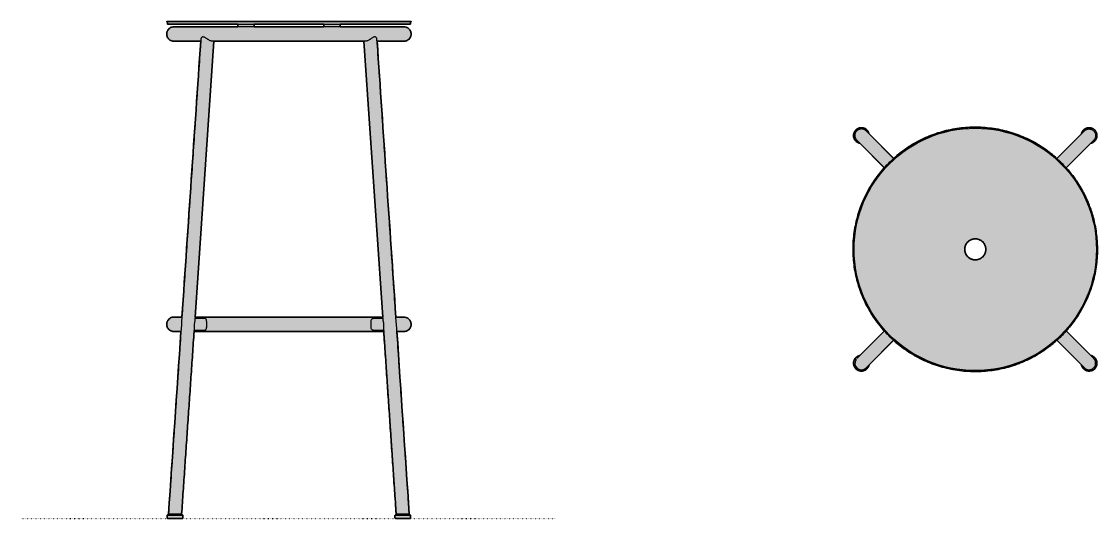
# Model space of a CAD drawing. Header units: millimetres. Extents: x 0 to 1638, y 0 to 757.
import ezdxf

# ---------------------------------------------------------------- set-up
doc = ezdxf.new("R2010")
doc.units = ezdxf.units.MM
doc.linetypes.add('Dots', pattern=[1, 0, -1])
doc.layers.add('Blocks', color=7, linetype='Continuous')
doc.layers.add('Blocks$Fill', color=7, linetype='Continuous', true_color=0xffffff)
for name, color, linetype, lineweight, true_color in [('Blocks$Inner', 7, 'Continuous', 25, 0x007f00), ('Blocks$Outline', 7, 'Continuous', 35, 0xff3f3f), ('Groud', 7, 'Dots', 25, 0x243775)]:
    doc.layers.add(name, color=color, linetype=linetype, lineweight=lineweight, true_color=true_color)

# ---------------------------------------------------------------- blocks, each defined once
blk = doc.blocks.new('Circa Barstool High Top')
at = {"layer": 'Blocks$Fill'}
h = blk.add_hatch(color=256, dxfattribs=at)
h.paths.add_polyline_path([(542.3, 186.5), (542.6, 186.6), (543, 186.7), (543.4, 186.8), (543.8, 186.9), (544.1, 187.1), (544.5, 187.2), (544.9, 187.4), (545.3, 187.5), (545.6, 187.7), (546, 187.9), (546.3, 188.2), (546.7, 188.4), (547, 188.6), (547.3, 188.9), (547.7, 189.1), (548, 189.4), (548.3, 189.7), (548.6, 190), (548.8, 190.3), (549.1, 190.6), (549.4, 190.9), (549.6, 191.3), (549.8, 191.6), (550.1, 191.9), (550.3, 192.3), (550.5, 192.6), (550.7, 193), (550.8, 193.3), (551, 193.7), (551.1, 194.1), (551.3, 194.4), (551.4, 194.8), (551.5, 195.2), (551.6, 195.6), (551.7, 195.9), (551.7, 196.3), (551.8, 196.7), (551.8, 197.1), (551.9, 197.5), (551.9, 197.9), (551.9, 198.3), (551.9, 198.8), (551.8, 199.2), (551.8, 199.6), (551.8, 200), (551.7, 200.4), (551.6, 200.8), (551.5, 201.2), (551.4, 201.6), (551.3, 202), (551.2, 202.4), (551, 202.8), (550.8, 203.2), (550.7, 203.5), (550.5, 203.9), (550.3, 204.2), (550.1, 204.6), (549.9, 204.9), (549.6, 205.3), (549.4, 205.6), (549.2, 205.9), (548.9, 206.2), (548.6, 206.5), (548.4, 206.8), (548.1, 207), (547.8, 207.3), (547.5, 207.5), (547.2, 207.8), (546.9, 208), (546.5, 208.3), (546.2, 208.5), (545.9, 208.7), (545.5, 208.9), (545.1, 209.1), (544.8, 209.2), (544.4, 209.4), (544, 209.6), (543.6, 209.7), (543.2, 209.8), (542.8, 209.9), (542.4, 210), (542, 210.1), (541.6, 210.2), (541.2, 210.2), (540.8, 210.2), (540.4, 210.3), (540, 210.3), (539.5, 210.3), (539.1, 210.3), (538.7, 210.2), (538.3, 210.2), (537.9, 210.1), (537.6, 210.1), (537.2, 210), (536.8, 209.9), (536.4, 209.8), (536, 209.7), (535.7, 209.5), (535.3, 209.4), (535, 209.2), (534.6, 209), (534.2, 208.9), (533.9, 208.7), (533.5, 208.5), (533.2, 208.2), (532.9, 208), (532.5, 207.8), (532.2, 207.5), (531.9, 207.2), (531.6, 207), (531.3, 206.7), (531, 206.4), (530.7, 206), (530.5, 205.7), (530.2, 205.4), (530, 205.1), (529.8, 204.7), (529.5, 204.4), (529.3, 204), (529.2, 203.7), (529, 203.3), (528.8, 202.9), (528.7, 202.5), (528.5, 202.2), (528.4, 201.8), (528.3, 201.4), (528.2, 201), (528.1, 200.7), (490.9, 163.4), (486.4, 167.3), (481.8, 171.1), (479.1, 173.1), (476.5, 175.1), (473.8, 177), (471.1, 178.9), (468.3, 180.7), (465.5, 182.5), (462.7, 184.2), (459.9, 185.9), (457, 187.6), (454.1, 189.1), (451.2, 190.7), (448.2, 192.2), (445.2, 193.6), (442.2, 195), (439.2, 196.3), (436.1, 197.5), (433.1, 198.7), (430, 199.9), (426.8, 201), (423.7, 202), (420.5, 203), (417.4, 204), (414.2, 204.8), (411, 205.7), (407.8, 206.4), (404.5, 207.1), (401.3, 207.8), (398, 208.4), (394.8, 208.9), (391.5, 209.4), (388.2, 209.8), (384.9, 210.1), (381.6, 210.4), (378.3, 210.7), (375, 210.8), (371.7, 211), (368.4, 211), (365.1, 211), (361.8, 211), (358.5, 210.9), (355.2, 210.7), (351.9, 210.4), (348.6, 210.2), (345.3, 209.8), (342, 209.4), (338.7, 208.9), (335.5, 208.4), (332.2, 207.8), (329, 207.2), (325.7, 206.5), (322.5, 205.7), (319.3, 204.9), (316.1, 204.1), (313, 203.1), (309.8, 202.1), (306.7, 201.1), (303.5, 200), (300.4, 198.9), (297.4, 197.7), (294.3, 196.4), (291.3, 195.1), (288.2, 193.7), (285.3, 192.3), (282.3, 190.8), (279.4, 189.3), (276.5, 187.7), (273.6, 186.1), (270.7, 184.4), (267.9, 182.7), (265.1, 180.9), (262.4, 179.1), (259.6, 177.2), (256.9, 175.3), (254.3, 173.3), (251.7, 171.3), (249.1, 169.2), (245.7, 166.4), (242.3, 163.4), (205, 200.7), (204.9, 201), (204.8, 201.4), (204.7, 201.8), (204.6, 202.2), (204.5, 202.5), (204.3, 202.9), (204.2, 203.3), (204, 203.7), (203.8, 204), (203.6, 204.4), (203.4, 204.7), (203.2, 205.1), (202.9, 205.4), (202.7, 205.7), (202.4, 206), (202.1, 206.4), (201.8, 206.7), (201.6, 207), (201.2, 207.2), (200.9, 207.5), (200.6, 207.8), (200.3, 208), (200, 208.2), (199.6, 208.5), (199.3, 208.7), (198.9, 208.9), (198.6, 209), (198.2, 209.2), (197.8, 209.4), (197.5, 209.5), (197.1, 209.7), (196.7, 209.8), (196.4, 209.9), (196, 210), (195.6, 210.1), (195.2, 210.1), (194.8, 210.2), (194.4, 210.2), (194, 210.3), (193.6, 210.3), (193.2, 210.3), (192.8, 210.3), (192.4, 210.2), (192, 210.2), (191.6, 210.2), (191.1, 210.1), (190.7, 210), (190.3, 209.9), (189.9, 209.8), (189.5, 209.7), (189.1, 209.6), (188.8, 209.4), (188.4, 209.2), (188, 209.1), (187.6, 208.9), (187.3, 208.7), (186.9, 208.5), (186.6, 208.3), (186.3, 208), (186, 207.8), (185.6, 207.5), (185.3, 207.3), (185.1, 207), (184.8, 206.8), (184.5, 206.5), (184.2, 206.2), (184, 205.9), (183.7, 205.6), (183.5, 205.3), (183.3, 204.9), (183.1, 204.6), (182.9, 204.2), (182.7, 203.9), (182.5, 203.5), (182.3, 203.2), (182.1, 202.8), (182, 202.4), (181.9, 202), (181.7, 201.6), (181.6, 201.2), (181.5, 200.8), (181.4, 200.4), (181.4, 200), (181.3, 199.6), (181.3, 199.2), (181.3, 198.8), (181.3, 198.3), (181.3, 197.9), (181.3, 197.5), (181.3, 197.1), (181.4, 196.7), (181.4, 196.3), (181.5, 195.9), (181.6, 195.6), (181.7, 195.2), (181.8, 194.8), (181.9, 194.4), (182, 194.1), (182.2, 193.7), (182.3, 193.3), (182.5, 193), (182.7, 192.6), (182.9, 192.3), (183.1, 191.9), (183.3, 191.6), (183.5, 191.3), (183.8, 190.9), (184, 190.6), (184.3, 190.3), (184.6, 190), (184.9, 189.7), (185.2, 189.4), (185.5, 189.1), (185.8, 188.9), (186.1, 188.6), (186.5, 188.4), (186.8, 188.2), (187.2, 187.9), (187.5, 187.7), (187.9, 187.5), (188.3, 187.4), (188.6, 187.2), (189, 187.1), (189.4, 186.9), (189.7, 186.8), (190.1, 186.7), (190.5, 186.6), (190.9, 186.5), (228.1, 149.3), (224.6, 145.2), (221.2, 141.1), (219.2, 138.5), (217.2, 135.8), (215.2, 133.2), (213.3, 130.5), (211.5, 127.7), (209.7, 124.9), (207.9, 122.1), (206.2, 119.3), (204.6, 116.4), (203, 113.5), (201.4, 110.6), (199.9, 107.7), (198.5, 104.7), (197.1, 101.7), (195.8, 98.7), (194.5, 95.6), (193.3, 92.5), (192.1, 89.5), (191, 86.3), (189.9, 83.2), (188.9, 80.1), (188, 76.9), (187.1, 73.7), (186.2, 70.5), (185.4, 67.3), (184.7, 64.1), (184.1, 60.8), (183.4, 57.6), (182.9, 54.3), (182.4, 51), (182, 47.8), (181.6, 44.5), (181.3, 41.2), (181, 37.9), (180.8, 34.6), (180.7, 31.3), (180.6, 28), (180.6, 24.7), (180.6, 21.4), (180.7, 18.1), (180.9, 14.7), (181.1, 11.4), (181.3, 8.2), (181.7, 4.9), (182.1, 1.6), (182.5, -1.7), (183, -5), (183.6, -8.2), (184.2, -11.5), (184.9, -14.7), (185.6, -17.9), (186.4, -21.1), (187.3, -24.3), (188.2, -27.5), (189.1, -30.7), (190.1, -33.8), (191.2, -37), (192.3, -40.1), (193.5, -43.2), (194.8, -46.2), (196.1, -49.3), (197.4, -52.3), (198.8, -55.3), (200.3, -58.3), (201.8, -61.2), (203.3, -64.1), (204.9, -67), (206.6, -69.9), (208.3, -72.7), (210.1, -75.5), (211.9, -78.3), (213.8, -81), (215.7, -83.7), (217.6, -86.4), (219.6, -89), (221.7, -91.6), (224.9, -95.5), (228.2, -99.2), (190.9, -136.5), (190.5, -136.6), (190.1, -136.7), (189.7, -136.8), (189.4, -136.9), (189, -137.1), (188.6, -137.2), (188.3, -137.4), (187.9, -137.6), (187.5, -137.7), (187.2, -137.9), (186.8, -138.2), (186.5, -138.4), (186.1, -138.6), (185.8, -138.9), (185.5, -139.1), (185.2, -139.4), (184.9, -139.7), (184.6, -140), (184.3, -140.3), (184, -140.6), (183.8, -140.9), (183.5, -141.3), (183.3, -141.6), (183.1, -141.9), (182.9, -142.3), (182.7, -142.6), (182.5, -143), (182.3, -143.4), (182.2, -143.7), (182, -144.1), (181.9, -144.4), (181.8, -144.8), (181.7, -145.2), (181.6, -145.6), (181.5, -146), (181.4, -146.3), (181.4, -146.7), (181.3, -147.1), (181.3, -147.5), (181.3, -147.9), (181.3, -148.3), (181.3, -148.8), (181.3, -149.2), (181.3, -149.6), (181.4, -150), (181.4, -150.4), (181.5, -150.8), (181.6, -151.2), (181.7, -151.6), (181.9, -152), (182, -152.4), (182.1, -152.8), (182.3, -153.2), (182.5, -153.5), (182.7, -153.9), (182.9, -154.3), (183.1, -154.6), (183.3, -154.9), (183.5, -155.3), (183.7, -155.6), (184, -155.9), (184.2, -156.2), (184.5, -156.5), (184.8, -156.8), (185.1, -157), (185.3, -157.3), (185.6, -157.6), (186, -157.8), (186.3, -158), (186.6, -158.3), (186.9, -158.5), (187.3, -158.7), (187.6, -158.9), (188, -159.1), (188.4, -159.2), (188.8, -159.4), (189.1, -159.6), (189.5, -159.7), (189.9, -159.8), (190.3, -159.9), (190.7, -160), (191.1, -160.1), (191.6, -160.2), (192, -160.2), (192.4, -160.2), (192.8, -160.3), (193.2, -160.3), (193.6, -160.3), (194, -160.3), (194.4, -160.2), (194.8, -160.2), (195.2, -160.1), (195.6, -160.1), (196, -160), (196.4, -159.9), (196.7, -159.8), (197.1, -159.7), (197.5, -159.5), (197.8, -159.4), (198.2, -159.2), (198.6, -159.1), (198.9, -158.9), (199.3, -158.7), (199.6, -158.5), (200, -158.2), (200.3, -158), (200.6, -157.8), (200.9, -157.5), (201.2, -157.2), (201.6, -157), (201.8, -156.7), (202.1, -156.4), (202.4, -156), (202.7, -155.7), (202.9, -155.4), (203.2, -155.1), (203.4, -154.7), (203.6, -154.4), (203.8, -154), (204, -153.7), (204.2, -153.3), (204.3, -152.9), (204.5, -152.5), (204.6, -152.2), (204.7, -151.8), (204.8, -151.4), (204.9, -151), (205, -150.7), (242.3, -113.4), (245.9, -116.5), (249.7, -119.6), (252.2, -121.7), (254.9, -123.7), (257.5, -125.7), (260.2, -127.6), (263, -129.4), (265.7, -131.3), (268.5, -133), (271.3, -134.7), (274.2, -136.4), (277.1, -138), (280, -139.6), (282.9, -141.1), (285.9, -142.6), (288.9, -144), (291.9, -145.3), (295, -146.6), (298, -147.9), (301.1, -149.1), (304.2, -150.2), (307.3, -151.3), (310.5, -152.3), (313.6, -153.3), (316.8, -154.2), (320, -155.1), (323.2, -155.8), (326.5, -156.6), (329.7, -157.3), (332.9, -157.9), (336.2, -158.5), (339.5, -159), (342.7, -159.4), (346, -159.8), (349.3, -160.2), (352.6, -160.4), (355.9, -160.7), (359.2, -160.8), (362.5, -160.9), (365.8, -161), (369.1, -161), (372.4, -160.9), (375.7, -160.7), (379, -160.6), (382.3, -160.3), (385.6, -160), (388.9, -159.6), (392.1, -159.2), (395.3, -158.7), (398.5, -158.2), (404.7, -157), (410.9, -155.6), (416.8, -154), (422.7, -152.3), (426.3, -151.1), (429.8, -149.9), (433.3, -148.6), (436.7, -147.3), (440, -145.9), (443.3, -144.4), (446.5, -142.9), (449.7, -141.4), (453, -139.7), (456.3, -137.9), (460, -135.8), (463.6, -133.7), (467.6, -131.2), (471.5, -128.6), (475.7, -125.6), (479.8, -122.5), (483.3, -119.8), (486.7, -117), (490.8, -113.4), (528.1, -150.7), (528.2, -151), (528.3, -151.4), (528.4, -151.8), (528.5, -152.2), (528.7, -152.5), (528.8, -152.9), (529, -153.3), (529.2, -153.7), (529.3, -154), (529.5, -154.4), (529.8, -154.7), (530, -155.1), (530.2, -155.4), (530.5, -155.7), (530.7, -156), (531, -156.4), (531.3, -156.7), (531.6, -157), (531.9, -157.2), (532.2, -157.5), (532.5, -157.8), (532.9, -158), (533.2, -158.2), (533.5, -158.5), (533.9, -158.7), (534.2, -158.9), (534.6, -159.1), (535, -159.2), (535.3, -159.4), (535.7, -159.5), (536, -159.7), (536.4, -159.8), (536.8, -159.9), (537.2, -160), (537.6, -160.1), (537.9, -160.1), (538.3, -160.2), (538.7, -160.2), (539.1, -160.3), (539.5, -160.3), (540, -160.3), (540.4, -160.3), (540.8, -160.2), (541.2, -160.2), (541.6, -160.2), (542, -160.1), (542.4, -160), (542.8, -159.9), (543.2, -159.8), (543.6, -159.7), (544, -159.6), (544.4, -159.4), (544.8, -159.2), (545.1, -159.1), (545.5, -158.9), (545.9, -158.7), (546.2, -158.5), (546.5, -158.3), (546.9, -158), (547.2, -157.8), (547.5, -157.6), (547.8, -157.3), (548.1, -157), (548.4, -156.8), (548.6, -156.5), (548.9, -156.2), (549.2, -155.9), (549.4, -155.6), (549.6, -155.3), (549.9, -154.9), (550.1, -154.6), (550.3, -154.3), (550.5, -153.9), (550.7, -153.5), (550.8, -153.2), (551, -152.8), (551.2, -152.4), (551.3, -152), (551.4, -151.6), (551.5, -151.2), (551.6, -150.8), (551.7, -150.4), (551.8, -150), (551.8, -149.6), (551.8, -149.2), (551.9, -148.8), (551.9, -148.3), (551.9, -147.9), (551.9, -147.5), (551.8, -147.1), (551.8, -146.7), (551.7, -146.3), (551.7, -146), (551.6, -145.6), (551.5, -145.2), (551.4, -144.8), (551.3, -144.4), (551.1, -144.1), (551, -143.7), (550.8, -143.4), (550.7, -143), (550.5, -142.6), (550.3, -142.3), (550.1, -141.9), (549.8, -141.6), (549.6, -141.3), (549.4, -140.9), (549.1, -140.6), (548.8, -140.3), (548.6, -140), (548.3, -139.7), (548, -139.4), (547.7, -139.1), (547.3, -138.9), (547, -138.6), (546.7, -138.4), (546.3, -138.2), (546, -137.9), (545.6, -137.7), (545.3, -137.6), (544.9, -137.4), (544.5, -137.2), (544.1, -137.1), (543.8, -136.9), (543.4, -136.8), (543, -136.7), (542.6, -136.6), (542.3, -136.5), (505, -99.2), (508.1, -95.6), (511.7, -91.3), (515.2, -86.8), (518.7, -82), (522, -77.1), (525.4, -71.9), (528.5, -66.5), (530.1, -63.6), (531.6, -60.8), (534.5, -54.9), (536, -51.8), (537.4, -48.7), (538.7, -45.6), (539.9, -42.4), (541.2, -39.1), (544.6, -28.9), (547.4, -18.5), (548.2, -15), (548.9, -11.7), (549.6, -8.3), (550.2, -4.9), (550.7, -1.5), (551.5, 5), (551.8, 8.3), (552.1, 11.5), (552.4, 17.8), (552.6, 24), (552.5, 29.9), (552.3, 35.8), (551.9, 41.4), (551.3, 47), (550.4, 53.2), (549.4, 59.4), (548.2, 65.1), (546.9, 70.8), (545.5, 76), (543.9, 81.1), (542.4, 85.8), (540.7, 90.4), (539.1, 94.6), (537.4, 98.7), (535.8, 102.1), (534.3, 105.5), (532.8, 108.5), (531.3, 111.5), (528.4, 116.7), (525.5, 121.7), (522.3, 126.7), (519, 131.6), (517, 134.5), (514.9, 137.3), (512.7, 140.1), (510.6, 142.8), (507.8, 146.1), (505, 149.3)], flags=0)
h.paths.add_polyline_path([(382.6, 25), (382.6, 24.6), (382.6, 24.3), (382.5, 23.9), (382.5, 23.6), (382.5, 23.2), (382.4, 22.8), (382.4, 22.5), (382.3, 22.1), (382.2, 21.7), (382.1, 21.3), (382.1, 21), (382, 20.6), (381.8, 20.2), (381.7, 19.9), (381.6, 19.5), (381.4, 19.1), (381.3, 18.7), (381.1, 18.4), (381, 18), (380.8, 17.7), (380.6, 17.3), (380.4, 16.9), (380.2, 16.6), (380, 16.2), (379.7, 15.9), (379.5, 15.6), (379.2, 15.2), (379, 14.9), (378.7, 14.6), (378.5, 14.3), (378.2, 14), (377.9, 13.7), (377.6, 13.4), (377.3, 13.1), (377, 12.8), (376.7, 12.6), (376.3, 12.3), (376, 12.1), (375.7, 11.8), (375.3, 11.6), (375, 11.4), (374.6, 11.2), (374.3, 11), (373.9, 10.8), (373.6, 10.6), (373.2, 10.4), (372.8, 10.3), (372.5, 10.1), (372.1, 10), (371.7, 9.9), (371.3, 9.7), (371, 9.6), (370.6, 9.5), (370.2, 9.4), (369.9, 9.3), (369.5, 9.3), (369.1, 9.2), (368.7, 9.1), (368.4, 9.1), (368, 9.1), (367.6, 9), (367.3, 9), (366.9, 9), (366.6, 9), (366.2, 9), (365.9, 9), (365.5, 9), (365.1, 9.1), (364.8, 9.1), (364.4, 9.1), (364, 9.2), (363.7, 9.3), (363.3, 9.3), (362.9, 9.4), (362.5, 9.5), (362.2, 9.6), (361.8, 9.7), (361.4, 9.9), (361.1, 10), (360.7, 10.1), (360.3, 10.3), (359.9, 10.4), (359.6, 10.6), (359.2, 10.8), (358.9, 11), (358.5, 11.2), (358.2, 11.4), (357.8, 11.6), (357.5, 11.8), (357.1, 12.1), (356.8, 12.3), (356.5, 12.6), (356.2, 12.8), (355.9, 13.1), (355.6, 13.4), (355.3, 13.7), (355, 14), (354.7, 14.3), (354.4, 14.6), (354.1, 14.9), (353.9, 15.2), (353.6, 15.6), (353.4, 15.9), (353.2, 16.2), (353, 16.6), (352.7, 16.9), (352.5, 17.3), (352.4, 17.7), (352.2, 18), (352, 18.4), (351.8, 18.7), (351.7, 19.1), (351.6, 19.5), (351.4, 19.9), (351.3, 20.2), (351.2, 20.6), (351.1, 21), (351, 21.3), (350.9, 21.7), (350.8, 22.1), (350.8, 22.5), (350.7, 22.8), (350.7, 23.2), (350.6, 23.6), (350.6, 23.9), (350.6, 24.3), (350.6, 24.6), (350.6, 25), (350.6, 25.4), (350.6, 25.7), (350.6, 26.1), (350.6, 26.4), (350.7, 26.8), (350.7, 27.2), (350.8, 27.5), (350.8, 27.9), (350.9, 28.3), (351, 28.7), (351.1, 29), (351.2, 29.4), (351.3, 29.8), (351.4, 30.1), (351.6, 30.5), (351.7, 30.9), (351.8, 31.3), (352, 31.6), (352.2, 32), (352.4, 32.3), (352.5, 32.7), (352.7, 33.1), (353, 33.4), (353.2, 33.8), (353.4, 34.1), (353.6, 34.4), (353.9, 34.8), (354.1, 35.1), (354.4, 35.4), (354.7, 35.7), (355, 36), (355.3, 36.3), (355.6, 36.6), (355.9, 36.9), (356.2, 37.2), (356.5, 37.4), (356.8, 37.7), (357.1, 37.9), (357.5, 38.2), (357.8, 38.4), (358.2, 38.6), (358.5, 38.8), (358.9, 39), (359.2, 39.2), (359.6, 39.4), (359.9, 39.6), (360.3, 39.7), (360.7, 39.9), (361.1, 40), (361.4, 40.1), (361.8, 40.3), (362.2, 40.4), (362.5, 40.5), (362.9, 40.6), (363.3, 40.7), (363.7, 40.7), (364, 40.8), (364.4, 40.9), (364.8, 40.9), (365.1, 40.9), (365.5, 41), (365.9, 41), (366.2, 41), (366.6, 41), (366.9, 41), (367.3, 41), (367.6, 41), (368, 40.9), (368.4, 40.9), (368.7, 40.9), (369.1, 40.8), (369.5, 40.7), (369.9, 40.7), (370.2, 40.6), (370.6, 40.5), (371, 40.4), (371.3, 40.3), (371.7, 40.1), (372.1, 40), (372.5, 39.9), (372.8, 39.7), (373.2, 39.6), (373.6, 39.4), (373.9, 39.2), (374.3, 39), (374.6, 38.8), (375, 38.6), (375.3, 38.4), (375.7, 38.2), (376, 37.9), (376.3, 37.7), (376.7, 37.4), (377, 37.2), (377.3, 36.9), (377.6, 36.6), (377.9, 36.3), (378.2, 36), (378.5, 35.7), (378.7, 35.4), (379, 35.1), (379.2, 34.8), (379.5, 34.4), (379.7, 34.1), (380, 33.8), (380.2, 33.4), (380.4, 33.1), (380.6, 32.7), (380.8, 32.3), (381, 32), (381.1, 31.6), (381.3, 31.3), (381.4, 30.9), (381.6, 30.5), (381.7, 30.1), (381.8, 29.8), (382, 29.4), (382.1, 29), (382.1, 28.7), (382.2, 28.3), (382.3, 27.9), (382.4, 27.5), (382.4, 27.2), (382.5, 26.8), (382.5, 26.4), (382.5, 26.1), (382.6, 25.7), (382.6, 25.4)], flags=0)
at = {"layer": 'Blocks$Inner'}
for p, q in [((242.4, 163.3), (200.3, 205.3)), ((532.8, 205.3), (490.8, 163.4)), ((186.2, 191.2), (228.2, 149.2)), ((504.9, 149.2), (547, 191.2)), ((228.2, -99.2), (186.2, -141.2)), ((200.3, -155.4), (242.4, -113.3)), ((490.8, -113.3), (532.8, -155.4)), ((547, -141.2), (504.9, -99.2))]:
    blk.add_line(p, q, dxfattribs=at)
for radius in [184.5, 16]:
    blk.add_circle((366.6, 25), radius, dxfattribs=at)
for centre, radius, start, end in [((193.3, 198.3), 12, 11.4427, 258.5573), ((539.9, 198.3), 12, 281.4427, 168.5573), ((193.3, -148.3), 12, 101.4427, 348.5573), ((193.3, -148.3), 10, 145.0394, 315), ((539.9, -148.3), 12, 191.4427, 78.5573)]:
    blk.add_arc(centre, radius, start, end, dxfattribs=at)
for points, knots in [([(544.6, -28.9), (545.9, -24.3), (548.4, -15.3), (550.8, -1.7), (552.2, 11.3), (552.7, 23.8), (552.4, 35.6), (551.3, 47.5), (549.6, 59.1), (547, 70.5), (544.1, 80.9), (540.9, 90.2), (537.6, 98.3), (534.4, 105.3), (531.4, 111.3), (528.5, 116.7), (525.5, 121.8), (522.3, 126.7), (517.5, 133.9), (510.7, 142.9), (501.5, 153.3), (491.9, 162.7), (481.8, 171.2), (471.2, 179), (460, 186.1), (448.3, 192.3), (436.2, 197.7), (423.7, 202.2), (411, 205.8), (398, 208.5), (384.9, 210.3), (371.7, 211.1), (358.5, 211), (345.3, 210), (332.2, 208), (319.3, 205.1), (306.6, 201.3), (294.2, 196.6), (282.2, 191), (270.6, 184.6), (259.5, 177.3), (249, 169.3), (239, 160.6), (229.7, 151.2), (221.1, 141.2), (213.2, 130.5), (206.1, 119.4), (199.8, 107.7), (194.3, 95.7), (189.8, 83.3), (186.1, 70.5), (183.3, 57.6), (181.4, 44.5), (180.5, 31.3), (180.6, 18), (181.5, 4.8), (183.4, -8.3), (186.2, -21.2), (190, -33.9), (194.6, -46.3), (200.1, -58.3), (206.5, -69.9), (213.6, -81.1), (221.6, -91.7), (230.2, -101.7), (239.6, -111.1), (249.6, -119.7), (260.1, -127.7), (271.3, -134.9), (282.9, -141.2), (294.9, -146.8), (307.3, -151.4), (320, -155.2), (332.9, -158.1), (346, -160), (359.2, -161), (372.4, -161), (385.6, -160.2), (398.4, -158.4), (410.8, -155.8), (421.2, -152.9), (429.8, -150), (436.7, -147.3), (443.3, -144.5), (449.8, -141.4), (456.6, -137.8), (463.9, -133.6), (471.8, -128.5), (479.5, -122.9), (486.9, -116.9), (494, -110.6), (501.2, -103.5), (508.4, -95.5), (515.4, -86.7), (522.2, -77), (528.7, -66.4), (534.7, -54.8), (540.2, -42.3), (543.1, -33.4), (544.6, -28.9)], [0, 0, 0, 0, 0.012312, 0.024078, 0.035297, 0.045969, 0.056095, 0.065674, 0.076447, 0.086433, 0.095632, 0.104043, 0.111668, 0.118074, 0.123794, 0.128888, 0.133887, 0.138911, 0.143962, 0.155968, 0.168118, 0.179291, 0.190579, 0.201899, 0.213219, 0.224539, 0.235859, 0.247179, 0.258499, 0.269819, 0.281139, 0.292459, 0.303779, 0.315099, 0.326418, 0.337738, 0.349058, 0.360378, 0.371698, 0.383018, 0.394338, 0.405658, 0.416978, 0.428298, 0.439618, 0.450938, 0.462258, 0.473578, 0.484898, 0.496218, 0.507537, 0.518857, 0.530177, 0.541497, 0.552817, 0.564137, 0.575457, 0.586777, 0.598097, 0.609417, 0.620737, 0.632057, 0.643377, 0.654697, 0.666017, 0.677336, 0.688656, 0.699976, 0.711296, 0.722616, 0.733936, 0.745256, 0.756576, 0.767896, 0.779216, 0.790536, 0.801856, 0.813175, 0.824318, 0.835143, 0.845652, 0.85206, 0.858345, 0.864505, 0.870544, 0.876972, 0.884194, 0.892208, 0.901014, 0.908631, 0.916754, 0.925385, 0.934523, 0.944168, 0.95432, 0.964979, 0.976146, 0.987819, 1, 1, 1, 1]), ([(200.3, 205.3), (200.2, 205.5), (199.7, 206), (198.6, 206.8), (197.2, 207.5), (195.6, 208.1), (193.9, 208.3), (192.3, 208.3), (190.6, 208), (189, 207.4), (187.6, 206.6), (186.3, 205.5), (185.2, 204.3), (184.3, 202.9), (183.7, 201.3), (183.3, 199.7), (183.2, 198), (183.4, 196.4), (183.9, 194.8), (184.6, 193.3), (185.4, 192.1), (186, 191.5), (186.2, 191.2)], [0, 0, 0, 0, 0.017307, 0.070232, 0.123157, 0.176082, 0.229007, 0.281932, 0.334857, 0.387782, 0.440707, 0.493632, 0.546557, 0.599482, 0.652407, 0.705332, 0.758257, 0.811182, 0.864107, 0.917032, 0.969956, 1, 1, 1, 1]), ([(532.8, 205.3), (533, 205.5), (533.5, 206), (534.5, 206.8), (536, 207.5), (537.6, 208.1), (539.2, 208.3), (540.9, 208.3), (542.5, 208), (544.1, 207.4), (545.5, 206.6), (546.8, 205.5), (547.9, 204.3), (548.8, 202.9), (549.5, 201.3), (549.8, 199.7), (549.9, 198), (549.7, 196.4), (549.3, 194.8), (548.6, 193.3), (547.8, 192.1), (547.2, 191.5), (546.9, 191.2)], [0, 0, 0, 0, 0.017307, 0.070232, 0.123157, 0.176082, 0.229007, 0.281932, 0.334857, 0.387782, 0.440707, 0.493632, 0.546557, 0.599482, 0.652407, 0.705332, 0.758257, 0.811182, 0.864107, 0.917032, 0.969956, 1, 1, 1, 1]), ([(532.8, -155.3), (533, -155.5), (533.5, -156), (534.5, -156.8), (536, -157.5), (537.6, -158.1), (539.2, -158.3), (540.9, -158.3), (542.5, -158), (544.1, -157.4), (545.5, -156.6), (546.8, -155.5), (547.9, -154.3), (548.8, -152.9), (549.5, -151.3), (549.8, -149.7), (549.9, -148), (549.7, -146.4), (549.3, -144.8), (548.6, -143.3), (547.8, -142.1), (547.2, -141.5), (546.9, -141.2)], [0, 0, 0, 0, 0.017307, 0.070232, 0.123157, 0.176082, 0.229007, 0.281932, 0.334857, 0.387782, 0.440707, 0.493632, 0.546557, 0.599482, 0.652407, 0.705332, 0.758257, 0.811182, 0.864107, 0.917032, 0.969956, 1, 1, 1, 1])]:
    blk.add_open_spline(points, degree=3, knots=knots, dxfattribs=at)
at = {"layer": 'Blocks$Outline'}
for points in [[(242.3, 163.4), (205, 200.7)], [(528.1, 200.7), (490.9, 163.4)], [(190.9, 186.5), (228.1, 149.3)], [(505, 149.3), (542.3, 186.5)], [(228.2, -99.2), (190.9, -136.5)], [(205, -150.7), (242.3, -113.4)], [(490.8, -113.4), (528.1, -150.7)], [(542.3, -136.5), (505, -99.2)]]:
    blk.add_lwpolyline(points, dxfattribs=at)
for points, weights, knots in [([(205, 200.7), (203.6, 207.7), (196.7, 209.8), (189.9, 211.8), (184.8, 206.8), (179.7, 201.7), (181.8, 194.8), (183.8, 187.9), (190.9, 186.5)], [1, 0.858160548835, 1, 0.858160548835, 1, 0.858160548835, 1, 0.858160548835, 1], [0, 0, 0, 12.938891, 12.938891, 25.877782, 25.877782, 38.816674, 38.816674, 51.755565, 51.755565, 51.755565]), ([(542.3, 186.5), (549.3, 187.9), (551.4, 194.8), (553.4, 201.7), (548.4, 206.8), (543.3, 211.8), (536.4, 209.8), (529.5, 207.7), (528.1, 200.7)], [1, 0.858160548835, 1, 0.858160548835, 1, 0.858160548835, 1, 0.858160548835, 1], [0, 0, 0, 12.938891, 12.938891, 25.877782, 25.877782, 38.816674, 38.816674, 51.755565, 51.755565, 51.755565]), ([(382.6, 25), (382.6, 9), (366.6, 9), (350.6, 9), (350.6, 25), (350.6, 41), (366.6, 41), (382.6, 41), (382.6, 25)], [1, 0.707106781187, 1, 0.707106781187, 1, 0.707106781187, 1, 0.707106781187, 1], [-100.530965, -100.530965, -100.530965, -75.398224, -75.398224, -50.265482, -50.265482, -25.132741, -25.132741, 0, 0, 0]), ([(190.9, -136.5), (183.8, -137.9), (181.8, -144.8), (179.7, -151.7), (184.8, -156.8), (189.9, -161.8), (196.7, -159.8), (203.6, -157.7), (205, -150.7)], [1, 0.858160548835, 1, 0.858160548835, 1, 0.858160548835, 1, 0.858160548835, 1], [0, 0, 0, 12.938891, 12.938891, 25.877782, 25.877782, 38.816674, 38.816674, 51.755565, 51.755565, 51.755565]), ([(528.1, -150.7), (529.5, -157.7), (536.4, -159.8), (543.3, -161.8), (548.4, -156.8), (553.4, -151.7), (551.4, -144.8), (549.3, -137.9), (542.3, -136.5)], [1, 0.858160548835, 1, 0.858160548835, 1, 0.858160548835, 1, 0.858160548835, 1], [0, 0, 0, 12.938891, 12.938891, 25.877782, 25.877782, 38.816674, 38.816674, 51.755565, 51.755565, 51.755565])]:
    blk.add_rational_spline(points, weights, degree=2, knots=knots, dxfattribs=at)
for points, knots in [([(490.9, 163.4), (487.9, 166.1), (481.5, 171.5), (471.2, 179), (460, 186.1), (448.3, 192.3), (436.2, 197.7), (423.7, 202.2), (411, 205.8), (398, 208.5), (384.9, 210.3), (371.7, 211.1), (358.5, 211), (345.3, 210), (332.2, 208), (319.3, 205.1), (306.6, 201.3), (294.2, 196.6), (282.2, 191), (270.6, 184.6), (259.5, 177.3), (250.1, 170.2), (244.5, 165.4), (242.3, 163.4)], [0.180383, 0.180383, 0.180383, 0.180383, 0.1905793, 0.2018992, 0.2132191, 0.2245391, 0.235859, 0.247179, 0.2584989, 0.2698188, 0.2811388, 0.2924587, 0.3037786, 0.3150986, 0.3264185, 0.3377384, 0.3490584, 0.3603783, 0.3716982, 0.3830182, 0.3943381, 0.405658, 0.4133304, 0.4133304, 0.4133304, 0.4133304]), ([(228.1, 149.3), (225.8, 146.6), (220.6, 140.5), (213.2, 130.5), (206.1, 119.4), (199.8, 107.7), (194.3, 95.7), (189.8, 83.3), (186.1, 70.5), (183.3, 57.6), (181.4, 44.5), (180.5, 31.3), (180.6, 18), (181.5, 4.8), (183.4, -8.3), (186.2, -21.2), (190, -33.9), (194.6, -46.3), (200.1, -58.3), (206.5, -69.9), (213.6, -81.1), (220.9, -90.8), (225.9, -96.7), (228.2, -99.2)], [0.4304517, 0.4304517, 0.4304517, 0.4304517, 0.4396178, 0.4509378, 0.4622577, 0.4735776, 0.4848976, 0.4962175, 0.5075374, 0.5188574, 0.5301773, 0.5414972, 0.5528172, 0.5641371, 0.5754571, 0.586777, 0.5980969, 0.6094169, 0.6207368, 0.6320567, 0.6433767, 0.6546966, 0.6632787, 0.6632787, 0.6632787, 0.6632787]), ([(544.6, -28.9), (545.9, -24.3), (548.4, -15.3), (550.8, -1.7), (552.2, 11.3), (552.7, 23.8), (552.4, 35.6), (551.3, 47.5), (549.6, 59.1), (547, 70.5), (544.1, 80.9), (540.9, 90.2), (537.6, 98.3), (534.4, 105.3), (531.4, 111.3), (528.5, 116.7), (525.5, 121.8), (522.3, 126.7), (517.5, 133.9), (511.8, 141.4), (506.9, 147.1), (505, 149.3)], [0, 0, 0, 0, 0.012312, 0.0240775, 0.0352965, 0.045969, 0.0560949, 0.0656742, 0.0764471, 0.0864331, 0.0956318, 0.1040434, 0.1116678, 0.1180736, 0.1237936, 0.1288884, 0.1338867, 0.1389112, 0.1439617, 0.1559676, 0.1632617, 0.1632617, 0.1632617, 0.1632617]), ([(505, -99.2), (506, -98), (509.6, -94), (515.4, -86.7), (522.2, -77), (528.7, -66.4), (534.7, -54.8), (540.2, -42.3), (543.1, -33.4), (544.6, -28.9)], [0.930409, 0.930409, 0.930409, 0.930409, 0.93452261, 0.94416769, 0.95431994, 0.96497933, 0.97614581, 0.98781938, 1, 1, 1, 1]), ([(242.3, -113.4), (244.7, -115.5), (250.5, -120.5), (260.1, -127.7), (271.3, -134.9), (282.9, -141.2), (294.9, -146.8), (307.3, -151.4), (320, -155.2), (332.9, -158.1), (346, -160), (359.2, -161), (372.4, -161), (385.6, -160.2), (398.4, -158.4), (410.8, -155.8), (421.2, -152.9), (429.8, -150), (436.7, -147.3), (443.3, -144.5), (449.8, -141.4), (456.6, -137.8), (463.9, -133.6), (471.8, -128.5), (479.5, -122.9), (485.9, -117.7), (489.5, -114.6), (490.8, -113.4)], [0.6804, 0.6804, 0.6804, 0.6804, 0.6886564, 0.6999763, 0.7112963, 0.7226162, 0.7339361, 0.7452561, 0.756576, 0.7678959, 0.7792159, 0.7905358, 0.8018557, 0.8131751, 0.8243176, 0.8351433, 0.8456524, 0.8520604, 0.8583447, 0.8645052, 0.8705437, 0.8769724, 0.8841938, 0.8922078, 0.9010143, 0.9086305, 0.9132862, 0.9132862, 0.9132862, 0.9132862])]:
    blk.add_open_spline(points, degree=3, knots=knots, dxfattribs=at)
blk = doc.blocks.new('Circa Barstool High Side')
at = {"layer": 'Blocks$Fill', "extrusion": (0, 0, -1)}
h = blk.add_hatch(color=256, dxfattribs=at)
h.paths.add_polyline_path([(-485, 752.6), (-485, 748.6), (-582, 748.6), (-582.9, 748.5), (-583.3, 748.5), (-583.7, 748.4), (-584.1, 748.4), (-584.5, 748.3), (-584.7, 748.2), (-584.9, 748.2), (-585.1, 748.2), (-585.3, 748.1), (-585.5, 748), (-585.7, 748), (-585.9, 747.9), (-586.1, 747.9), (-586.2, 747.8), (-586.4, 747.7), (-586.6, 747.6), (-586.8, 747.6), (-586.9, 747.5), (-587.1, 747.4), (-587.3, 747.3), (-587.4, 747.2), (-587.8, 747), (-588.1, 746.8), (-588.4, 746.6), (-588.7, 746.4), (-588.9, 746.2), (-589.2, 745.9), (-589.5, 745.7), (-589.7, 745.5), (-590, 745.2), (-590.2, 745), (-590.4, 744.7), (-590.6, 744.5), (-590.8, 744.3), (-591, 744), (-591.2, 743.7), (-591.3, 743.5), (-591.5, 743.2), (-591.7, 742.9), (-591.8, 742.7), (-591.9, 742.4), (-592, 742.2), (-592.2, 741.9), (-592.3, 741.7), (-592.4, 741.4), (-592.5, 741.2), (-592.5, 740.9), (-592.6, 740.7), (-592.7, 740.4), (-592.7, 740.2), (-592.8, 739.9), (-592.8, 739.7), (-592.9, 739.5), (-592.9, 739.2), (-593, 739), (-593, 738.8), (-593, 738.6), (-593, 738.3), (-593, 738.1), (-593, 737.9), (-593, 737.7), (-593, 737.5), (-593, 737.3), (-593, 736.9), (-593, 736.6), (-593, 736.2), (-592.9, 735.9), (-592.9, 735.6), (-592.8, 735.3), (-592.7, 735), (-592.7, 734.8), (-592.6, 734.4), (-592.5, 734.1), (-592.4, 733.8), (-592.3, 733.5), (-592.2, 733.4), (-592.1, 733.2), (-592, 733), (-592, 732.8), (-591.9, 732.7), (-591.8, 732.5), (-591.7, 732.3), (-591.6, 732.1), (-591.5, 732), (-591.4, 731.8), (-591.3, 731.6), (-591.1, 731.4), (-591, 731.2), (-590.9, 731), (-590.7, 730.8), (-590.6, 730.7), (-590.4, 730.5), (-590.3, 730.3), (-590.1, 730.1), (-589.9, 729.9), (-589.7, 729.7), (-589.5, 729.5), (-589.3, 729.4), (-589.2, 729.2), (-588.9, 729), (-588.7, 728.8), (-588.5, 728.7), (-588.2, 728.5), (-588, 728.3), (-587.7, 728.2), (-587.5, 728), (-587.2, 727.9), (-587, 727.8), (-586.7, 727.6), (-586.4, 727.5), (-586.1, 727.4), (-585.8, 727.2), (-585.5, 727.1), (-585.3, 727.1), (-585.2, 727), (-585, 727), (-584.8, 727), (-584.7, 726.9), (-584.5, 726.9), (-584.2, 726.8), (-583.8, 726.8), (-583.5, 726.7), (-582.8, 726.7), (-582, 726.6), (-581.6, 726.6), (-541.3, 726.6), (-569.9, 306.6), (-582, 306.6), (-582.9, 306.5), (-583.3, 306.5), (-583.7, 306.4), (-584.1, 306.4), (-584.5, 306.3), (-584.7, 306.2), (-584.9, 306.2), (-585.1, 306.2), (-585.3, 306.1), (-585.5, 306), (-585.7, 306), (-585.9, 305.9), (-586.1, 305.9), (-586.2, 305.8), (-586.4, 305.7), (-586.6, 305.6), (-586.8, 305.6), (-586.9, 305.5), (-587.1, 305.4), (-587.3, 305.3), (-587.4, 305.2), (-587.8, 305), (-588.1, 304.8), (-588.4, 304.6), (-588.7, 304.4), (-588.9, 304.2), (-589.2, 303.9), (-589.5, 303.7), (-589.7, 303.5), (-590, 303.2), (-590.2, 303), (-590.4, 302.7), (-590.6, 302.5), (-590.8, 302.3), (-591, 302), (-591.2, 301.7), (-591.3, 301.5), (-591.5, 301.2), (-591.7, 300.9), (-591.8, 300.7), (-591.9, 300.4), (-592, 300.2), (-592.2, 299.9), (-592.3, 299.7), (-592.4, 299.4), (-592.5, 299.2), (-592.5, 298.9), (-592.6, 298.7), (-592.7, 298.4), (-592.7, 298.2), (-592.8, 297.9), (-592.8, 297.7), (-592.9, 297.5), (-592.9, 297.2), (-593, 297), (-593, 296.8), (-593, 296.6), (-593, 296.3), (-593, 296.1), (-593, 295.9), (-593, 295.7), (-593, 295.5), (-593, 295.3), (-593, 294.9), (-593, 294.6), (-593, 294.2), (-592.9, 293.9), (-592.9, 293.6), (-592.8, 293.3), (-592.7, 293), (-592.7, 292.8), (-592.6, 292.4), (-592.5, 292.1), (-592.4, 291.8), (-592.3, 291.5), (-592.2, 291.4), (-592.1, 291.2), (-592, 291), (-592, 290.8), (-591.9, 290.7), (-591.8, 290.5), (-591.7, 290.3), (-591.6, 290.1), (-591.5, 290), (-591.4, 289.8), (-591.3, 289.6), (-591.1, 289.4), (-591, 289.2), (-590.9, 289), (-590.7, 288.8), (-590.6, 288.7), (-590.4, 288.5), (-590.3, 288.3), (-590.1, 288.1), (-589.9, 287.9), (-589.7, 287.7), (-589.5, 287.5), (-589.3, 287.4), (-589.2, 287.2), (-588.9, 287), (-588.7, 286.8), (-588.5, 286.7), (-588.2, 286.5), (-588, 286.3), (-587.7, 286.2), (-587.5, 286), (-587.2, 285.9), (-587, 285.8), (-586.7, 285.6), (-586.4, 285.5), (-586.1, 285.4), (-585.8, 285.2), (-585.5, 285.1), (-585.3, 285.1), (-585.2, 285), (-585, 285), (-584.8, 285), (-584.7, 284.9), (-584.5, 284.9), (-584.2, 284.8), (-583.8, 284.8), (-583.5, 284.7), (-582.8, 284.7), (-582, 284.6), (-581.6, 284.6), (-571.4, 284.6), (-590.3, 6.6), (-592.3, 4.6), (-592.3, 1.5), (-592.3, 1.5), (-592.3, 1.4), (-592.3, 1.4), (-592.3, 1.4), (-592.3, 1.3), (-592.3, 1.3), (-592.3, 1.3), (-592.3, 1.2), (-592.3, 1.2), (-592.3, 1.2), (-592.3, 1.1), (-592.2, 1.1), (-592.2, 1.1), (-592.2, 1), (-592.2, 1), (-592.2, 0.9), (-592.2, 0.9), (-592.2, 0.9), (-592.1, 0.8), (-592.1, 0.8), (-592.1, 0.8), (-592.1, 0.7), (-592.1, 0.7), (-592.1, 0.7), (-592, 0.6), (-592, 0.6), (-592, 0.6), (-592, 0.6), (-591.9, 0.5), (-591.9, 0.5), (-591.9, 0.5), (-591.9, 0.4), (-591.8, 0.4), (-591.8, 0.4), (-591.8, 0.4), (-591.7, 0.3), (-591.7, 0.3), (-591.7, 0.3), (-591.7, 0.3), (-591.6, 0.2), (-591.6, 0.2), (-591.6, 0.2), (-591.5, 0.2), (-591.5, 0.2), (-591.5, 0.2), (-591.4, 0.1), (-591.4, 0.1), (-591.4, 0.1), (-591.3, 0.1), (-591.3, 0.1), (-591.2, 0.1), (-591.2, 0.1), (-591.2, 0), (-591.1, 0), (-591.1, 0), (-591.1, 0), (-591, 0), (-591, 0), (-591, 0), (-590.9, 0), (-590.9, 0), (-590.9, 0), (-590.8, 0), (-590.8, 0), (-569.8, 0), (-569.8, 0), (-569.7, 0), (-569.7, 0), (-569.7, 0), (-569.6, 0), (-569.6, 0), (-569.6, 0), (-569.5, 0), (-569.5, 0), (-569.5, 0), (-569.4, 0), (-569.4, 0.1), (-569.4, 0.1), (-569.3, 0.1), (-569.3, 0.1), (-569.2, 0.1), (-569.2, 0.1), (-569.2, 0.1), (-569.1, 0.2), (-569.1, 0.2), (-569.1, 0.2), (-569, 0.2), (-569, 0.2), (-569, 0.2), (-568.9, 0.3), (-568.9, 0.3), (-568.9, 0.3), (-568.9, 0.3), (-568.8, 0.4), (-568.8, 0.4), (-568.8, 0.4), (-568.7, 0.4), (-568.7, 0.5), (-568.7, 0.5), (-568.7, 0.5), (-568.6, 0.6), (-568.6, 0.6), (-568.6, 0.6), (-568.6, 0.6), (-568.5, 0.7), (-568.5, 0.7), (-568.5, 0.7), (-568.5, 0.8), (-568.5, 0.8), (-568.5, 0.8), (-568.4, 0.9), (-568.4, 0.9), (-568.4, 0.9), (-568.4, 1), (-568.4, 1), (-568.4, 1.1), (-568.4, 1.1), (-568.3, 1.1), (-568.3, 1.2), (-568.3, 1.2), (-568.3, 1.2), (-568.3, 1.3), (-568.3, 1.3), (-568.3, 1.3), (-568.3, 1.4), (-568.3, 1.4), (-568.3, 1.4), (-568.3, 1.5), (-568.3, 1.5), (-568.3, 4.6), (-570.3, 6.6), (-551.4, 284.6), (-262.7, 284.6), (-243.7, 6.6), (-245.7, 4.6), (-245.7, 1.5), (-245.7, 1.5), (-245.7, 1.4), (-245.7, 1.4), (-245.7, 1.4), (-245.7, 1.3), (-245.7, 1.3), (-245.7, 1.3), (-245.7, 1.2), (-245.7, 1.2), (-245.7, 1.2), (-245.7, 1.1), (-245.7, 1.1), (-245.7, 1.1), (-245.7, 1), (-245.6, 1), (-245.6, 0.9), (-245.6, 0.9), (-245.6, 0.9), (-245.6, 0.8), (-245.6, 0.8), (-245.6, 0.8), (-245.5, 0.7), (-245.5, 0.7), (-245.5, 0.7), (-245.5, 0.6), (-245.5, 0.6), (-245.4, 0.6), (-245.4, 0.6), (-245.4, 0.5), (-245.4, 0.5), (-245.3, 0.5), (-245.3, 0.4), (-245.3, 0.4), (-245.2, 0.4), (-245.2, 0.4), (-245.2, 0.3), (-245.2, 0.3), (-245.1, 0.3), (-245.1, 0.3), (-245.1, 0.2), (-245, 0.2), (-245, 0.2), (-245, 0.2), (-244.9, 0.2), (-244.9, 0.2), (-244.9, 0.1), (-244.8, 0.1), (-244.8, 0.1), (-244.8, 0.1), (-244.7, 0.1), (-244.7, 0.1), (-244.7, 0.1), (-244.6, 0), (-244.6, 0), (-244.5, 0), (-244.5, 0), (-244.5, 0), (-244.4, 0), (-244.4, 0), (-244.4, 0), (-244.3, 0), (-244.3, 0), (-244.3, 0), (-244.2, 0), (-223.2, 0), (-223.2, 0), (-223.2, 0), (-223.1, 0), (-223.1, 0), (-223.1, 0), (-223, 0), (-223, 0), (-223, 0), (-222.9, 0), (-222.9, 0), (-222.9, 0), (-222.8, 0.1), (-222.8, 0.1), (-222.8, 0.1), (-222.7, 0.1), (-222.7, 0.1), (-222.7, 0.1), (-222.6, 0.1), (-222.6, 0.2), (-222.6, 0.2), (-222.5, 0.2), (-222.5, 0.2), (-222.5, 0.2), (-222.4, 0.2), (-222.4, 0.3), (-222.4, 0.3), (-222.3, 0.3), (-222.3, 0.3), (-222.3, 0.4), (-222.2, 0.4), (-222.2, 0.4), (-222.2, 0.4), (-222.2, 0.5), (-222.1, 0.5), (-222.1, 0.5), (-222.1, 0.6), (-222.1, 0.6), (-222, 0.6), (-222, 0.6), (-222, 0.7), (-222, 0.7), (-221.9, 0.7), (-221.9, 0.8), (-221.9, 0.8), (-221.9, 0.8), (-221.9, 0.9), (-221.9, 0.9), (-221.8, 0.9), (-221.8, 1), (-221.8, 1), (-221.8, 1.1), (-221.8, 1.1), (-221.8, 1.1), (-221.8, 1.2), (-221.8, 1.2), (-221.8, 1.2), (-221.8, 1.3), (-221.8, 1.3), (-221.8, 1.3), (-221.7, 1.4), (-221.7, 1.4), (-221.7, 1.4), (-221.7, 1.5), (-221.7, 1.5), (-221.7, 4.6), (-223.7, 6.6), (-242.7, 284.6), (-232.1, 284.6), (-231.2, 284.7), (-230.8, 284.7), (-230.4, 284.8), (-230, 284.8), (-229.6, 284.9), (-229.4, 285), (-229.2, 285), (-229, 285), (-228.8, 285.1), (-228.6, 285.2), (-228.4, 285.2), (-228.2, 285.3), (-228, 285.3), (-227.9, 285.4), (-227.7, 285.5), (-227.5, 285.6), (-227.3, 285.6), (-227.2, 285.7), (-227, 285.8), (-226.8, 285.9), (-226.7, 286), (-226.3, 286.2), (-226, 286.4), (-225.7, 286.6), (-225.4, 286.8), (-225.2, 287), (-224.9, 287.3), (-224.6, 287.5), (-224.4, 287.7), (-224.1, 288), (-223.9, 288.2), (-223.7, 288.5), (-223.5, 288.7), (-223.3, 288.9), (-223.1, 289.2), (-222.9, 289.5), (-222.8, 289.7), (-222.6, 290), (-222.4, 290.3), (-222.3, 290.5), (-222.2, 290.8), (-222.1, 291), (-221.9, 291.3), (-221.8, 291.5), (-221.7, 291.8), (-221.6, 292), (-221.6, 292.3), (-221.5, 292.5), (-221.4, 292.8), (-221.4, 293), (-221.3, 293.3), (-221.3, 293.5), (-221.2, 293.7), (-221.2, 294), (-221.1, 294.2), (-221.1, 294.4), (-221.1, 294.6), (-221.1, 294.9), (-221.1, 295.1), (-221.1, 295.3), (-221.1, 295.5), (-221.1, 295.7), (-221.1, 295.9), (-221.1, 296.3), (-221.1, 296.6), (-221.1, 297), (-221.2, 297.3), (-221.2, 297.6), (-221.3, 297.9), (-221.4, 298.2), (-221.4, 298.4), (-221.5, 298.8), (-221.6, 299.1), (-221.7, 299.4), (-221.8, 299.7), (-221.9, 299.8), (-222, 300), (-222.1, 300.2), (-222.1, 300.4), (-222.2, 300.5), (-222.3, 300.7), (-222.4, 300.9), (-222.5, 301.1), (-222.6, 301.2), (-222.7, 301.4), (-222.8, 301.6), (-223, 301.8), (-223.1, 302), (-223.2, 302.2), (-223.4, 302.4), (-223.5, 302.5), (-223.7, 302.7), (-223.8, 302.9), (-224, 303.1), (-224.2, 303.3), (-224.4, 303.5), (-224.6, 303.7), (-224.8, 303.8), (-225, 304), (-225.2, 304.2), (-225.4, 304.4), (-225.6, 304.5), (-225.9, 304.7), (-226.1, 304.9), (-226.4, 305), (-226.6, 305.2), (-226.9, 305.3), (-227.1, 305.4), (-227.4, 305.6), (-227.7, 305.7), (-228, 305.8), (-228.3, 306), (-228.6, 306.1), (-228.8, 306.1), (-228.9, 306.2), (-229.1, 306.2), (-229.3, 306.2), (-229.4, 306.3), (-229.6, 306.3), (-229.9, 306.4), (-230.3, 306.4), (-230.6, 306.5), (-231.3, 306.5), (-232.1, 306.6), (-232.7, 306.6), (-244.2, 306.6), (-272.8, 726.6), (-232.1, 726.6), (-231.2, 726.7), (-230.8, 726.7), (-230.4, 726.8), (-230, 726.8), (-229.6, 726.9), (-229.4, 727), (-229.2, 727), (-229, 727), (-228.8, 727.1), (-228.6, 727.2), (-228.4, 727.2), (-228.2, 727.3), (-228, 727.3), (-227.9, 727.4), (-227.7, 727.5), (-227.5, 727.6), (-227.3, 727.6), (-227.2, 727.7), (-227, 727.8), (-226.8, 727.9), (-226.7, 728), (-226.3, 728.2), (-226, 728.4), (-225.7, 728.6), (-225.4, 728.8), (-225.2, 729), (-224.9, 729.3), (-224.6, 729.5), (-224.4, 729.7), (-224.1, 730), (-223.9, 730.2), (-223.7, 730.5), (-223.5, 730.7), (-223.3, 730.9), (-223.1, 731.2), (-222.9, 731.5), (-222.8, 731.7), (-222.6, 732), (-222.4, 732.3), (-222.3, 732.5), (-222.2, 732.8), (-222.1, 733), (-221.9, 733.3), (-221.8, 733.5), (-221.7, 733.8), (-221.6, 734), (-221.6, 734.3), (-221.5, 734.5), (-221.4, 734.8), (-221.4, 735), (-221.3, 735.3), (-221.3, 735.5), (-221.2, 735.7), (-221.2, 736), (-221.1, 736.2), (-221.1, 736.4), (-221.1, 736.6), (-221.1, 736.9), (-221.1, 737.1), (-221.1, 737.3), (-221.1, 737.5), (-221.1, 737.7), (-221.1, 737.9), (-221.1, 738.3), (-221.1, 738.6), (-221.1, 739), (-221.2, 739.3), (-221.2, 739.6), (-221.3, 739.9), (-221.4, 740.2), (-221.4, 740.4), (-221.5, 740.8), (-221.6, 741.1), (-221.7, 741.4), (-221.8, 741.7), (-221.9, 741.8), (-222, 742), (-222.1, 742.2), (-222.1, 742.4), (-222.2, 742.5), (-222.3, 742.7), (-222.4, 742.9), (-222.5, 743.1), (-222.6, 743.2), (-222.7, 743.4), (-222.8, 743.6), (-223, 743.8), (-223.1, 744), (-223.2, 744.2), (-223.4, 744.4), (-223.5, 744.5), (-223.7, 744.7), (-223.8, 744.9), (-224, 745.1), (-224.2, 745.3), (-224.4, 745.5), (-224.6, 745.7), (-224.8, 745.8), (-225, 746), (-225.2, 746.2), (-225.4, 746.4), (-225.6, 746.5), (-225.9, 746.7), (-226.1, 746.9), (-226.4, 747), (-226.6, 747.2), (-226.9, 747.3), (-227.1, 747.4), (-227.4, 747.6), (-227.7, 747.7), (-228, 747.8), (-228.3, 748), (-228.6, 748.1), (-228.8, 748.1), (-228.9, 748.2), (-229.1, 748.2), (-229.3, 748.2), (-229.4, 748.3), (-229.6, 748.3), (-229.9, 748.4), (-230.3, 748.4), (-230.6, 748.5), (-231.3, 748.5), (-232.1, 748.6), (-329.2, 748.6), (-329.2, 752.6), (-222.5, 752.6), (-222.5, 752.6), (-222.5, 752.6), (-222.5, 752.6), (-222.5, 752.6), (-222.5, 752.6), (-222.5, 752.6), (-222.4, 752.6), (-222.4, 752.6), (-222.4, 752.6), (-222.4, 752.6), (-222.4, 752.6), (-222.4, 752.6), (-222.4, 752.6), (-222.4, 752.6), (-222.3, 752.6), (-222.3, 752.6), (-222.3, 752.6), (-222.3, 752.6), (-222.3, 752.7), (-222.3, 752.7), (-222.3, 752.7), (-222.3, 752.7), (-222.3, 752.7), (-222.2, 752.7), (-222.2, 752.7), (-222.2, 752.7), (-222.2, 752.7), (-222.2, 752.7), (-222.2, 752.7), (-222.2, 752.7), (-222.2, 752.7), (-222.2, 752.7), (-222.2, 752.8), (-222.1, 752.8), (-222.1, 752.8), (-222.1, 752.8), (-222.1, 752.8), (-222.1, 752.8), (-222.1, 752.8), (-222.1, 752.8), (-222.1, 752.8), (-222.1, 752.8), (-222.1, 752.9), (-222.1, 752.9), (-222.1, 752.9), (-222.1, 752.9), (-222.1, 752.9), (-222.1, 752.9), (-222.1, 752.9), (-222, 752.9), (-222, 753), (-222, 753), (-222, 753), (-222, 753), (-222, 753), (-222, 753), (-222, 753), (-222, 753), (-222, 753), (-222, 753.1), (-222, 753.1), (-222, 753.1), (-222, 753.1), (-222, 753.1), (-222, 756.1), (-222, 756.1), (-222, 756.1), (-222, 756.1), (-222, 756.1), (-222, 756.2), (-222, 756.2), (-222, 756.2), (-222, 756.2), (-222, 756.2), (-222, 756.2), (-222, 756.2), (-222, 756.2), (-222, 756.2), (-222, 756.3), (-222.1, 756.3), (-222.1, 756.3), (-222.1, 756.3), (-222.1, 756.3), (-222.1, 756.3), (-222.1, 756.3), (-222.1, 756.3), (-222.1, 756.4), (-222.1, 756.4), (-222.1, 756.4), (-222.1, 756.4), (-222.1, 756.4), (-222.1, 756.4), (-222.1, 756.4), (-222.1, 756.4), (-222.1, 756.4), (-222.2, 756.4), (-222.2, 756.5), (-222.2, 756.5), (-222.2, 756.5), (-222.2, 756.5), (-222.2, 756.5), (-222.2, 756.5), (-222.2, 756.5), (-222.2, 756.5), (-222.2, 756.5), (-222.3, 756.5), (-222.3, 756.5), (-222.3, 756.5), (-222.3, 756.5), (-222.3, 756.5), (-222.3, 756.6), (-222.3, 756.6), (-222.3, 756.6), (-222.3, 756.6), (-222.4, 756.6), (-222.4, 756.6), (-222.4, 756.6), (-222.4, 756.6), (-222.4, 756.6), (-222.4, 756.6), (-222.4, 756.6), (-222.4, 756.6), (-222.5, 756.6), (-222.5, 756.6), (-222.5, 756.6), (-222.5, 756.6), (-222.5, 756.6), (-222.5, 756.6), (-222.5, 756.6), (-591.5, 756.6), (-591.5, 756.6), (-591.5, 756.6), (-591.6, 756.6), (-591.6, 756.6), (-591.6, 756.6), (-591.6, 756.6), (-591.6, 756.6), (-591.6, 756.6), (-591.6, 756.6), (-591.6, 756.6), (-591.6, 756.6), (-591.7, 756.6), (-591.7, 756.6), (-591.7, 756.6), (-591.7, 756.6), (-591.7, 756.6), (-591.7, 756.6), (-591.7, 756.6), (-591.7, 756.5), (-591.8, 756.5), (-591.8, 756.5), (-591.8, 756.5), (-591.8, 756.5), (-591.8, 756.5), (-591.8, 756.5), (-591.8, 756.5), (-591.8, 756.5), (-591.8, 756.5), (-591.8, 756.5), (-591.9, 756.5), (-591.9, 756.5), (-591.9, 756.5), (-591.9, 756.4), (-591.9, 756.4), (-591.9, 756.4), (-591.9, 756.4), (-591.9, 756.4), (-591.9, 756.4), (-591.9, 756.4), (-591.9, 756.4), (-591.9, 756.4), (-592, 756.4), (-592, 756.3), (-592, 756.3), (-592, 756.3), (-592, 756.3), (-592, 756.3), (-592, 756.3), (-592, 756.3), (-592, 756.3), (-592, 756.2), (-592, 756.2), (-592, 756.2), (-592, 756.2), (-592, 756.2), (-592, 756.2), (-592, 756.2), (-592, 756.2), (-592, 756.2), (-592, 756.1), (-592, 756.1), (-592, 756.1), (-592, 756.1), (-592, 756.1), (-592, 753.1), (-592, 753.1), (-592, 753.1), (-592, 753.1), (-592, 753.1), (-592, 753), (-592, 753), (-592, 753), (-592, 753), (-592, 753), (-592, 753), (-592, 753), (-592, 753), (-592, 753), (-592, 752.9), (-592, 752.9), (-592, 752.9), (-592, 752.9), (-592, 752.9), (-592, 752.9), (-592, 752.9), (-592, 752.9), (-592, 752.8), (-591.9, 752.8), (-591.9, 752.8), (-591.9, 752.8), (-591.9, 752.8), (-591.9, 752.8), (-591.9, 752.8), (-591.9, 752.8), (-591.9, 752.8), (-591.9, 752.8), (-591.9, 752.7), (-591.9, 752.7), (-591.9, 752.7), (-591.8, 752.7), (-591.8, 752.7), (-591.8, 752.7), (-591.8, 752.7), (-591.8, 752.7), (-591.8, 752.7), (-591.8, 752.7), (-591.8, 752.7), (-591.8, 752.7), (-591.8, 752.7), (-591.7, 752.7), (-591.7, 752.6), (-591.7, 752.6), (-591.7, 752.6), (-591.7, 752.6), (-591.7, 752.6), (-591.7, 752.6), (-591.7, 752.6), (-591.6, 752.6), (-591.6, 752.6), (-591.6, 752.6), (-591.6, 752.6), (-591.6, 752.6), (-591.6, 752.6), (-591.6, 752.6), (-591.6, 752.6), (-591.6, 752.6), (-591.5, 752.6), (-591.5, 752.6), (-591.5, 752.6)], flags=0)
h.paths.add_polyline_path([(-460, 748.6), (-460, 752.6), (-354.2, 752.6), (-354.2, 748.6)], flags=0)
h.paths.add_polyline_path([(-521.3, 726.6), (-292.8, 726.6), (-264.2, 306.6), (-549.9, 306.6)], flags=0)
at = {"layer": 'Blocks$Inner'}
for p, q in [((222, 756.1), (222, 753.1)), ((591.5, 756.6), (222.5, 756.6)), ((592, 753.1), (592, 756.1)), ((222.5, 752.6), (591.5, 752.6)), ((582, 748.6), (232.1, 748.6)), ((329.2, 752.6), (329.2, 748.6)), ((354.2, 748.6), (354.2, 752.6)), ((460, 752.6), (460, 748.6)), ((485, 748.6), (485, 752.6)), ((292.8, 726.6), (263.8, 301.2)), ((521.3, 726.6), (550.2, 301.2)), ((278.8, 304.6), (264, 304.6)), ((550, 304.6), (535.3, 304.6)), ((262.8, 286.6), (278.8, 286.6)), ((535.2, 286.6), (551.2, 286.6)), ((245.7, 4.6), (221.7, 4.6)), ((223.2, 0), (244.2, 0)), ((592.3, 4.6), (568.3, 4.6)), ((569.8, 0), (590.8, 0))]:
    blk.add_line(p, q, dxfattribs=at)
for points in [[(263, 290), (243.7, 6.6), (223.7, 6.6), (221.7, 4.6), (221.7, 1.5)], [(551, 290), (570.3, 6.6), (568.3, 4.6), (568.3, 1.5)], [(245.7, 1.5), (245.7, 4.6), (243.7, 6.6)], [(592.3, 1.5), (592.3, 4.6), (590.3, 6.6), (570.3, 6.6)]]:
    blk.add_lwpolyline(points, dxfattribs=at)
for centre, radius, start, end in [((222.5, 756.1), 0.5, 90, 180), ((591.5, 756.1), 0.5, 0, 90), ((222.5, 753.1), 0.5, 180, 270), ((591.5, 753.1), 0.5, 270, 0), ((223.2, 1.5), 1.5, 180, 270), ((244.2, 1.5), 1.5, 270, 0), ((569.8, 1.5), 1.5, 180, 270), ((590.8, 1.5), 1.5, 270, 360)]:
    blk.add_arc(centre, radius, start, end, dxfattribs=at)
for points, knots in [([(232.1, 748.6), (231.1, 748.5), (229.3, 748.4), (226.9, 747.4), (225, 746.1), (223.5, 744.6), (222.5, 743.1), (221.8, 741.8), (221.4, 740.5), (221.1, 739.2), (221, 737.8), (221.1, 736.1), (221.5, 734.2), (222.4, 732.1), (223.9, 730.1), (226, 728.3), (228.8, 726.9), (230.9, 726.7), (232.1, 726.6)], [351.998969, 351.998969, 351.998969, 351.998969, 352.080797, 352.15522, 352.222227, 352.28181, 352.333961, 352.378672, 352.415937, 352.449526, 352.49039, 352.53922, 352.596008, 352.660746, 352.733423, 352.814028, 352.902548, 352.998969, 352.998969, 352.998969, 352.998969]), ([(582, 726.6), (583, 726.7), (584.8, 726.8), (587.2, 727.8), (589.1, 729.1), (590.6, 730.6), (591.6, 732.1), (592.3, 733.4), (592.7, 734.7), (593, 736), (593.1, 737.4), (593, 739.1), (592.6, 741), (591.7, 743.1), (590.2, 745.1), (588.1, 746.9), (585.3, 748.3), (583.2, 748.5), (582, 748.6)], [1, 1, 1, 1, 1.081828, 1.15625, 1.223258, 1.282841, 1.334992, 1.379702, 1.416968, 1.450556, 1.49142, 1.54025, 1.597039, 1.661776, 1.734453, 1.815058, 1.903578, 2, 2, 2, 2]), ([(232.1, 726.6), (232.1, 726.6), (232.3, 726.6), (233.5, 726.6), (235.4, 726.6), (237.9, 726.6), (241, 726.6), (244.8, 726.6), (249.3, 726.6), (254.1, 726.6), (258.9, 726.6), (263.8, 726.6), (268.3, 726.6), (271.4, 726.6), (272.8, 726.6)], [352.998969, 352.998969, 352.998969, 352.998969, 353.099326, 353.19539, 353.287161, 353.374639, 353.457823, 353.555758, 353.646985, 353.731504, 353.809314, 353.880415, 353.944806, 353.998969, 353.998969, 353.998969, 353.998969]), ([(290, 726.6), (289.6, 726.6), (288.3, 727), (286.6, 727.7), (284.9, 728.6), (283.2, 729.5), (281.6, 730.6), (280, 731.7), (278.3, 732.7), (276.8, 733.4), (275.2, 733.3), (274.2, 732.5), (273.5, 731.6), (273.1, 730.6), (273, 730), (273, 729.7)], [726.7131732, 726.7131732, 726.7131732, 726.7131732, 726.7888179, 726.8836326, 726.9487888, 727.0138831, 727.0951221, 727.176174, 727.2387622, 727.3306871, 727.3976175, 727.4833172, 727.5556726, 727.6173938, 727.6800963, 727.6800963, 727.6800963, 727.6800963]), ([(524, 726.6), (521.6, 726.6), (516.3, 726.6), (506.9, 726.6), (496, 726.6), (484.3, 726.6), (472.5, 726.6), (460.6, 726.6), (448.8, 726.6), (437.1, 726.6), (425.6, 726.6), (414.3, 726.6), (403.4, 726.6), (391.9, 726.6), (379.7, 726.6), (366.9, 726.6), (354.3, 726.6), (341.9, 726.6), (329.8, 726.6), (318.2, 726.6), (307, 726.6), (298.2, 726.6), (292.6, 726.6), (290.5, 726.6), (290, 726.6)], [725.7180091, 725.7180091, 725.7180091, 725.7180091, 725.755446, 725.8011938, 725.8541601, 725.9057268, 725.9559908, 726.0049521, 726.0526105, 726.0989661, 726.1440188, 726.1877686, 726.2302155, 726.2713593, 726.3218122, 726.3724412, 726.4232626, 726.4742766, 726.5254831, 726.5768642, 726.6282564, 726.6796201, 726.7052958, 726.7131732, 726.7131732, 726.7131732, 726.7131732]), ([(541.1, 729.7), (541, 730), (540.9, 730.6), (540.5, 731.6), (539.9, 732.5), (538.8, 733.3), (537.3, 733.4), (535.7, 732.7), (534.1, 731.7), (532.5, 730.6), (530.8, 729.5), (529.2, 728.6), (527.5, 727.7), (525.7, 727), (524.5, 726.6), (524, 726.6)], [724.7510861, 724.7510861, 724.7510861, 724.7510861, 724.8137886, 724.8755097, 724.9478652, 725.0335649, 725.1004953, 725.1924202, 725.2550084, 725.3360603, 725.4172993, 725.4823935, 725.5475498, 725.6423645, 725.7180091, 725.7180091, 725.7180091, 725.7180091]), ([(541.3, 726.6), (542, 726.6), (545.7, 726.6), (551.6, 726.6), (559, 726.6), (565.6, 726.6), (571.3, 726.6), (575.5, 726.6), (578.5, 726.6), (580.5, 726.6), (581.8, 726.6), (582, 726.6), (582, 726.6)], [0, 0, 0, 0, 0.026701, 0.136768, 0.250154, 0.366861, 0.486886, 0.61023, 0.70493, 0.801498, 0.899933, 1, 1, 1, 1]), ([(232.1, 306.6), (231.1, 306.5), (229.3, 306.4), (226.9, 305.4), (225, 304.1), (223.5, 302.6), (222.5, 301.1), (221.8, 299.8), (221.4, 298.5), (221.1, 297.2), (221, 295.8), (221.1, 294.1), (221.5, 292.2), (222.4, 290.1), (223.9, 288.1), (226, 286.3), (228.8, 284.9), (230.9, 284.7), (232.1, 284.6)], [1, 1, 1, 1, 1.081828, 1.15625, 1.223258, 1.282841, 1.334992, 1.379702, 1.416968, 1.450556, 1.49142, 1.54025, 1.597039, 1.661776, 1.734453, 1.815058, 1.903578, 2, 2, 2, 2]), ([(244.2, 306.6), (243.1, 306.6), (240.3, 306.6), (237, 306.6), (234.2, 306.6), (232.4, 306.6), (232.2, 306.6), (232.1, 306.6)], [0, 0, 0, 0, 0.138457, 0.34594, 0.558691, 0.776712, 1, 1, 1, 1]), ([(262.9, 295.6), (262.9, 295.1), (262.8, 293.9), (263, 292.2), (263.1, 290.9), (263, 290.3), (263, 290)], [1, 1, 1, 1, 1.23677, 1.568029, 1.85375, 2, 2, 2, 2]), ([(263.8, 301.2), (263.8, 301), (263.7, 300), (263.3, 298.5), (263, 296.7), (262.9, 295.8), (262.9, 295.6)], [0, 0, 0, 0, 0.124267, 0.634973, 0.8937, 1, 1, 1, 1]), ([(549.9, 306.6), (548.3, 306.6), (545.3, 306.6), (540.5, 306.6), (535.5, 306.6), (528.6, 306.6), (519.5, 306.6), (507.8, 306.6), (495.3, 306.6), (482.5, 306.6), (469.6, 306.6), (458.8, 306.6), (450.4, 306.6), (444.3, 306.6), (438.3, 306.6), (432.3, 306.6), (426, 306.6), (419.1, 306.6), (411.3, 306.6), (402.5, 306.6), (392.8, 306.6), (382.1, 306.6), (370.6, 306.6), (359.5, 306.6), (348.9, 306.6), (339, 306.6), (328.8, 306.6), (318.5, 306.6), (308.2, 306.6), (297.9, 306.6), (287.8, 306.6), (278.7, 306.6), (270.8, 306.6), (266.3, 306.6), (264.2, 306.6)], [0, 0, 0, 0, 0.023398, 0.046594, 0.068694, 0.090802, 0.135027, 0.17928, 0.22356, 0.267401, 0.309426, 0.349546, 0.368896, 0.387768, 0.406164, 0.424084, 0.442114, 0.462724, 0.48619, 0.512511, 0.541688, 0.57372, 0.608607, 0.646348, 0.676531, 0.70832, 0.741715, 0.776715, 0.813321, 0.851533, 0.891351, 0.932774, 0.967072, 1, 1, 1, 1]), ([(282.1, 295.6), (282, 296.5), (282, 298.2), (281.8, 300.7), (281.5, 302.5), (281, 303.6), (280.4, 304.2), (279.7, 304.6), (279, 304.6), (278.8, 304.5)], [1, 1, 1, 1, 1.174319, 1.347981, 1.579009, 1.694962, 1.8142, 1.948409, 2, 2, 2, 2]), ([(278.8, 286.6), (279.2, 286.6), (280.1, 286.7), (281, 287.5), (281.5, 288.9), (281.8, 290.7), (282, 292.4), (282, 294.1), (282, 295.3), (282.1, 295.6)], [0, 0, 0, 0, 0.106435, 0.274397, 0.52013, 0.642231, 0.769031, 0.937316, 1, 1, 1, 1]), ([(532, 295.6), (532, 296.5), (532, 298.2), (532.2, 300.7), (532.6, 302.5), (533.1, 303.6), (533.7, 304.2), (534.4, 304.6), (535.1, 304.6), (535.3, 304.5)], [1, 1, 1, 1, 1.174319, 1.347981, 1.579009, 1.694962, 1.8142, 1.948409, 2, 2, 2, 2]), ([(535.2, 286.6), (534.9, 286.6), (533.9, 286.7), (533, 287.5), (532.5, 288.9), (532.2, 290.7), (532.1, 292.4), (532, 294.1), (532, 295.3), (532, 295.6)], [0, 0, 0, 0, 0.106435, 0.274397, 0.52013, 0.642231, 0.769031, 0.937316, 1, 1, 1, 1]), ([(550.2, 301.2), (550.3, 301), (550.3, 300), (550.7, 298.5), (551.1, 296.7), (551.2, 295.8), (551.2, 295.6)], [426.417203, 426.417203, 426.417203, 426.417203, 426.54147, 427.052175, 427.310903, 427.417203, 427.417203, 427.417203, 427.417203]), ([(551.2, 295.6), (551.2, 295.1), (551.2, 293.9), (551, 292.2), (551, 290.9), (551, 290.3), (551, 290.1)], [427.417203, 427.417203, 427.417203, 427.417203, 427.653973, 427.985232, 428.270953, 428.417203, 428.417203, 428.417203, 428.417203]), ([(582, 306.6), (582, 306.6), (581.8, 306.6), (580.4, 306.6), (578.4, 306.6), (575.7, 306.6), (572.9, 306.6), (570.8, 306.6), (569.9, 306.6)], [2, 2, 2, 2, 2.194843, 2.381355, 2.559104, 2.728088, 2.888307, 3, 3, 3, 3]), ([(582, 284.6), (583, 284.7), (584.8, 284.8), (587.2, 285.8), (589.1, 287.1), (590.6, 288.6), (591.6, 290.1), (592.3, 291.4), (592.7, 292.7), (593, 294), (593.1, 295.4), (593, 297.1), (592.6, 299), (591.7, 301.1), (590.2, 303.1), (588.1, 304.9), (585.3, 306.3), (583.2, 306.5), (582, 306.6)], [1, 1, 1, 1, 1.081828, 1.15625, 1.223258, 1.282841, 1.334992, 1.379702, 1.416968, 1.450556, 1.49142, 1.54025, 1.597039, 1.661776, 1.734453, 1.815058, 1.903578, 2, 2, 2, 2]), ([(232.1, 284.6), (232.1, 284.6), (232.3, 284.6), (233.6, 284.6), (235.4, 284.6), (237.9, 284.6), (240.3, 284.6), (242.1, 284.6), (242.7, 284.6)], [2, 2, 2, 2, 2.200428, 2.392282, 2.575563, 2.750269, 2.9164, 3, 3, 3, 3]), ([(262.7, 284.6), (263.1, 284.6), (265, 284.6), (268.4, 284.6), (272.9, 284.6), (277.3, 284.6), (281.9, 284.6), (286.6, 284.6), (291.5, 284.6), (298.2, 284.6), (307, 284.6), (318.2, 284.6), (329.8, 284.6), (341.9, 284.6), (354.3, 284.6), (366.9, 284.6), (379.7, 284.6), (391.9, 284.6), (403.4, 284.6), (414.3, 284.6), (425.6, 284.6), (437.1, 284.6), (448.8, 284.6), (460.6, 284.6), (472.5, 284.6), (484.3, 284.6), (496, 284.6), (506.9, 284.6), (516.9, 284.6), (526.2, 284.6), (535.1, 284.6), (543.6, 284.6), (548.8, 284.6), (551.4, 284.6)], [0, 0, 0, 0, 0.0068886, 0.0299833, 0.0506714, 0.0701345, 0.089603, 0.1090769, 0.1285562, 0.1480409, 0.1870197, 0.2260201, 0.2650121, 0.3038716, 0.342585, 0.3811523, 0.4195735, 0.4578611, 0.4890842, 0.5212962, 0.554497, 0.5886865, 0.6238648, 0.6600317, 0.6971873, 0.7353316, 0.7744644, 0.8146594, 0.8493764, 0.8852844, 0.9223833, 0.960673, 1, 1, 1, 1]), ([(571.4, 284.6), (572.9, 284.6), (575.6, 284.6), (578.5, 284.6), (580.5, 284.6), (581.8, 284.6), (582, 284.6), (582, 284.6)], [0, 0, 0, 0, 0.2258117, 0.4139113, 0.6057206, 0.8012395, 1, 1, 1, 1])]:
    blk.add_open_spline(points, degree=3, knots=knots, dxfattribs=at)
for points in [[(273, 729.7), (223.7, 6.6)], [(590.3, 6.6), (541.1, 729.7)]]:
    blk.add_open_spline(points, degree=1, dxfattribs=at)
at = {"layer": 'Blocks$Outline'}
for points in [[(329.2, 748.6), (329.2, 752.6)], [(354.2, 752.6), (354.2, 748.6)], [(460, 748.6), (460, 752.6)], [(485, 752.6), (485, 748.6)], [(292.8, 726.6), (264.2, 306.6)], [(549.9, 306.6), (521.3, 726.6)]]:
    blk.add_lwpolyline(points, dxfattribs=at)
for points, weights, knots in [([(329.2, 752.6), (275.8, 752.6), (222.5, 752.6), (222, 752.6), (222, 753.1), (222, 754.6), (222, 756.1), (222, 756.6), (222.5, 756.6), (407, 756.6), (591.5, 756.6), (592, 756.6), (592, 756.1), (592, 754.6), (592, 753.1)], [1, 1, 1, 0.707106781187, 1, 1, 1, 0.707106781187, 1, 1, 1, 0.707106781187, 1, 1, 1], [-858.345576, -858.345576, -858.345576, -751.712389, -751.712389, -750.926991, -750.926991, -747.926991, -747.926991, -747.141593, -747.141593, -378.141593, -378.141593, -377.356194, -377.356194, -374.356194, -374.356194, -374.356194]), ([(592, 753.1), (592, 752.6), (591.5, 752.6), (538.2, 752.6), (485, 752.6)], [1, 0.707106781187, 1, 1, 1], [-1121.497787, -1121.497787, -1121.497787, -1120.712389, -1120.712389, -1014.142781, -1014.142781, -1014.142781]), ([(590.3, 6.6), (591.3, 5.6), (592.3, 4.6), (592.3, 3), (592.3, 1.5), (592.3, 0), (590.8, 0), (580.3, 0), (569.8, 0), (568.3, 0), (568.3, 1.5), (568.3, 3), (568.3, 4.6), (569.3, 5.6), (570.3, 6.6), (560.8, 145.6), (551.4, 284.6)], [1, 1, 1, 1, 1, 0.707106781187, 1, 1, 1, 0.707106781187, 1, 1, 1, 1, 1, 1, 1], [-321.657685, -321.657685, -321.657685, -318.829258, -318.829258, -315.729258, -315.729258, -313.373064, -313.373064, -292.373064, -292.373064, -290.016869, -290.016869, -286.916869, -286.916869, -284.088442, -284.088442, -5.444812, -5.444812, -5.444812]), ([(243.7, 6.6), (244.7, 5.6), (245.7, 4.6), (245.7, 3), (245.7, 1.5), (245.7, 0), (244.2, 0), (233.7, 0), (223.2, 0), (221.7, 0), (221.7, 1.5), (221.7, 3), (221.7, 4.6), (222.7, 5.6), (223.7, 6.6)], [1, 1, 1, 1, 1, 0.707106781186, 1, 1, 1, 0.707106781187, 1, 1, 1, 1, 1], [-57.569243, -57.569243, -57.569243, -54.740816, -54.740816, -51.640816, -51.640816, -49.284621, -49.284621, -28.284622, -28.284622, -25.928427, -25.928427, -22.828427, -22.828427, -20, -20, -20])]:
    blk.add_rational_spline(points, weights, degree=2, knots=knots, dxfattribs=at)
for points, knots in [([(272.8, 726.6), (271.4, 726.6), (268.3, 726.6), (263.8, 726.6), (258.9, 726.6), (254.1, 726.6), (249.3, 726.6), (244.8, 726.6), (241, 726.6), (237.9, 726.6), (235.4, 726.6), (233.5, 726.6), (232.3, 726.6), (232.1, 726.6), (232.1, 726.6), (230.9, 726.7), (228.8, 726.9), (226, 728.3), (223.9, 730.1), (222.4, 732.1), (221.5, 734.2), (221.1, 736.1), (221, 737.8), (221.1, 739.2), (221.4, 740.5), (221.8, 741.8), (222.5, 743.1), (223.5, 744.6), (225, 746.1), (226.9, 747.4), (229.3, 748.4), (231.1, 748.5), (232.1, 748.6), (264.4, 748.6), (296.8, 748.6), (329.2, 748.6)], [-353.998969, -353.998969, -353.998969, -353.998969, -353.944806, -353.880415, -353.809314, -353.731504, -353.646985, -353.555758, -353.457823, -353.374639, -353.287161, -353.19539, -353.099326, -352.998969, -352.998969, -352.998969, -352.902548, -352.814028, -352.733423, -352.660746, -352.596008, -352.53922, -352.49039, -352.449526, -352.415937, -352.378672, -352.333961, -352.28181, -352.222227, -352.15522, -352.080797, -351.998969, -351.998969, -351.998969, -254.894887, -254.894887, -254.894887, -254.894887]), ([(485, 748.6), (517.3, 748.6), (549.7, 748.6), (582, 748.6), (583.2, 748.5), (585.3, 748.3), (588.1, 746.9), (590.2, 745.1), (591.7, 743.1), (592.6, 741), (593, 739.1), (593.1, 737.4), (593, 736), (592.7, 734.7), (592.3, 733.4), (591.6, 732.1), (590.6, 730.6), (589.1, 729.1), (587.2, 727.8), (584.8, 726.8), (583, 726.7), (582, 726.6), (582, 726.6), (581.8, 726.6), (580.5, 726.6), (578.5, 726.6), (575.5, 726.6), (571.3, 726.6), (565.6, 726.6), (559, 726.6), (551.6, 726.6), (545.7, 726.6), (542, 726.6), (541.3, 726.6)], [-99.097912, -99.097912, -99.097912, -99.097912, -2, -2, -2, -1.903578, -1.815058, -1.734453, -1.661776, -1.597039, -1.54025, -1.49142, -1.450556, -1.416968, -1.379702, -1.334992, -1.282841, -1.223258, -1.15625, -1.081828, -1, -1, -1, -0.899933, -0.801498, -0.70493, -0.61023, -0.486886, -0.366861, -0.250154, -0.136768, -0.026701, 0, 0, 0, 0]), ([(521.3, 726.6), (519.8, 726.6), (515.3, 726.6), (506.9, 726.6), (496, 726.6), (484.3, 726.6), (472.5, 726.6), (460.6, 726.6), (448.8, 726.6), (437.1, 726.6), (425.6, 726.6), (414.3, 726.6), (403.4, 726.6), (391.9, 726.6), (379.7, 726.6), (366.9, 726.6), (354.3, 726.6), (341.9, 726.6), (329.8, 726.6), (318.2, 726.6), (307, 726.6), (298.7, 726.6), (294, 726.6), (292.8, 726.6)], [725.73232, 725.73232, 725.73232, 725.73232, 725.755446, 725.8011938, 725.8541601, 725.9057268, 725.9559908, 726.0049521, 726.0526105, 726.0989661, 726.1440188, 726.1877686, 726.2302155, 726.2713593, 726.3218122, 726.3724412, 726.4232626, 726.4742766, 726.5254831, 726.5768642, 726.6282564, 726.6796201, 726.6987519, 726.6987519, 726.6987519, 726.6987519]), ([(242.7, 284.6), (242.1, 284.6), (240.3, 284.6), (237.9, 284.6), (235.4, 284.6), (233.6, 284.6), (232.3, 284.6), (232.1, 284.6), (232.1, 284.6), (230.9, 284.7), (228.8, 284.9), (226, 286.3), (223.9, 288.1), (222.4, 290.1), (221.5, 292.2), (221.1, 294.1), (221, 295.8), (221.1, 297.2), (221.4, 298.5), (221.8, 299.8), (222.5, 301.1), (223.5, 302.6), (225, 304.1), (226.9, 305.4), (229.3, 306.4), (231.1, 306.5), (232.1, 306.6), (232.2, 306.6), (232.4, 306.6), (234.2, 306.6), (237, 306.6), (240.3, 306.6), (243.1, 306.6), (244.2, 306.6)], [-3, -3, -3, -3, -2.9164, -2.750269, -2.575563, -2.392282, -2.200428, -2, -2, -2, -1.903578, -1.815058, -1.734453, -1.661776, -1.597039, -1.54025, -1.49142, -1.450556, -1.416968, -1.379702, -1.334992, -1.282841, -1.223258, -1.15625, -1.081828, -1, -1, -1, -0.776712, -0.558691, -0.34594, -0.138457, 0, 0, 0, 0]), ([(264.2, 306.6), (266.3, 306.6), (270.8, 306.6), (278.7, 306.6), (287.8, 306.6), (297.9, 306.6), (308.2, 306.6), (318.5, 306.6), (328.8, 306.6), (339, 306.6), (348.9, 306.6), (359.5, 306.6), (370.6, 306.6), (382.1, 306.6), (392.8, 306.6), (402.5, 306.6), (411.3, 306.6), (419.1, 306.6), (426, 306.6), (432.3, 306.6), (438.3, 306.6), (444.3, 306.6), (450.4, 306.6), (458.8, 306.6), (469.6, 306.6), (482.5, 306.6), (495.3, 306.6), (507.8, 306.6), (519.5, 306.6), (528.6, 306.6), (535.5, 306.6), (540.5, 306.6), (545.3, 306.6), (548.3, 306.6), (549.9, 306.6)], [-1, -1, -1, -1, -0.967072, -0.932774, -0.891351, -0.851533, -0.813321, -0.776715, -0.741715, -0.70832, -0.676531, -0.646348, -0.608607, -0.57372, -0.541688, -0.512511, -0.48619, -0.462724, -0.442114, -0.424084, -0.406164, -0.387768, -0.368896, -0.349546, -0.309426, -0.267401, -0.22356, -0.17928, -0.135027, -0.090802, -0.068694, -0.046594, -0.023398, 0, 0, 0, 0]), ([(569.9, 306.6), (570.8, 306.6), (572.9, 306.6), (575.7, 306.6), (578.4, 306.6), (580.4, 306.6), (581.8, 306.6), (582, 306.6), (582, 306.6), (583.2, 306.5), (585.3, 306.3), (588.1, 304.9), (590.2, 303.1), (591.7, 301.1), (592.6, 299), (593, 297.1), (593.1, 295.4), (593, 294), (592.7, 292.7), (592.3, 291.4), (591.6, 290.1), (590.6, 288.6), (589.1, 287.1), (587.2, 285.8), (584.8, 284.8), (583, 284.7), (582, 284.6), (582, 284.6), (581.8, 284.6), (580.5, 284.6), (578.5, 284.6), (575.6, 284.6), (572.9, 284.6), (571.4, 284.6)], [-3, -3, -3, -3, -2.888307, -2.728088, -2.559104, -2.381355, -2.194843, -2, -2, -2, -1.903578, -1.815058, -1.734453, -1.661776, -1.597039, -1.54025, -1.49142, -1.450556, -1.416968, -1.379702, -1.334992, -1.282841, -1.223258, -1.15625, -1.081828, -1, -1, -1, -0.80124, -0.605721, -0.413911, -0.225812, 0, 0, 0, 0]), ([(551.4, 284.6), (548.8, 284.6), (543.6, 284.6), (535.1, 284.6), (526.2, 284.6), (516.9, 284.6), (506.9, 284.6), (496, 284.6), (484.3, 284.6), (472.5, 284.6), (460.6, 284.6), (448.8, 284.6), (437.1, 284.6), (425.6, 284.6), (414.3, 284.6), (403.4, 284.6), (391.9, 284.6), (379.7, 284.6), (366.9, 284.6), (354.3, 284.6), (341.9, 284.6), (329.8, 284.6), (318.2, 284.6), (307, 284.6), (298.2, 284.6), (291.5, 284.6), (286.6, 284.6), (281.9, 284.6), (277.3, 284.6), (272.9, 284.6), (268.4, 284.6), (265, 284.6), (263.1, 284.6), (262.7, 284.6)], [-1, -1, -1, -1, -0.960673, -0.9223833, -0.8852844, -0.8493764, -0.8146594, -0.7744644, -0.7353316, -0.6971873, -0.6600317, -0.6238648, -0.5886865, -0.554497, -0.5212962, -0.4890842, -0.4578611, -0.4195735, -0.3811523, -0.342585, -0.3038716, -0.2650121, -0.2260201, -0.1870197, -0.1480409, -0.1285562, -0.1090769, -0.089603, -0.0701345, -0.0506714, -0.0299833, -0.0068886, 0, 0, 0, 0])]:
    blk.add_open_spline(points, degree=3, knots=knots, dxfattribs=at)
for points, degree in [([(460, 752.6), (407.1, 752.6), (354.2, 752.6)], 2), ([(354.2, 748.6), (389.4, 748.6), (424.7, 748.6), (460, 748.6)], 3), ([(244.2, 306.6), (253.7, 446.6), (263.2, 586.6), (272.8, 726.6)], 3), ([(541.3, 726.6), (550.8, 586.6), (560.3, 446.6), (569.9, 306.6)], 3), ([(223.7, 6.6), (230.1, 99.3), (236.4, 191.9), (242.7, 284.6)], 3), ([(262.7, 284.6), (253.2, 145.6), (243.7, 6.6)], 2), ([(571.4, 284.6), (577.7, 191.9), (584, 99.3), (590.3, 6.6)], 3)]:
    blk.add_open_spline(points, degree=degree, dxfattribs=at)

msp = doc.modelspace()

# ---------------------------------------------------------------- linework, layer by layer
at = {"layer": 'Groud'}
msp.add_lwpolyline([(0, 0), (814, 0)], dxfattribs=at)

# ---------------------------------------------------------------- block references
at = {"layer": 'Blocks'}
for name, p in [('Circa Barstool High Side', (0, 0)), ('Circa Barstool High Top', (1085.2, 384.7))]:
    msp.add_blockref(name, p, dxfattribs=at)

doc.saveas('drawing.dxf')
